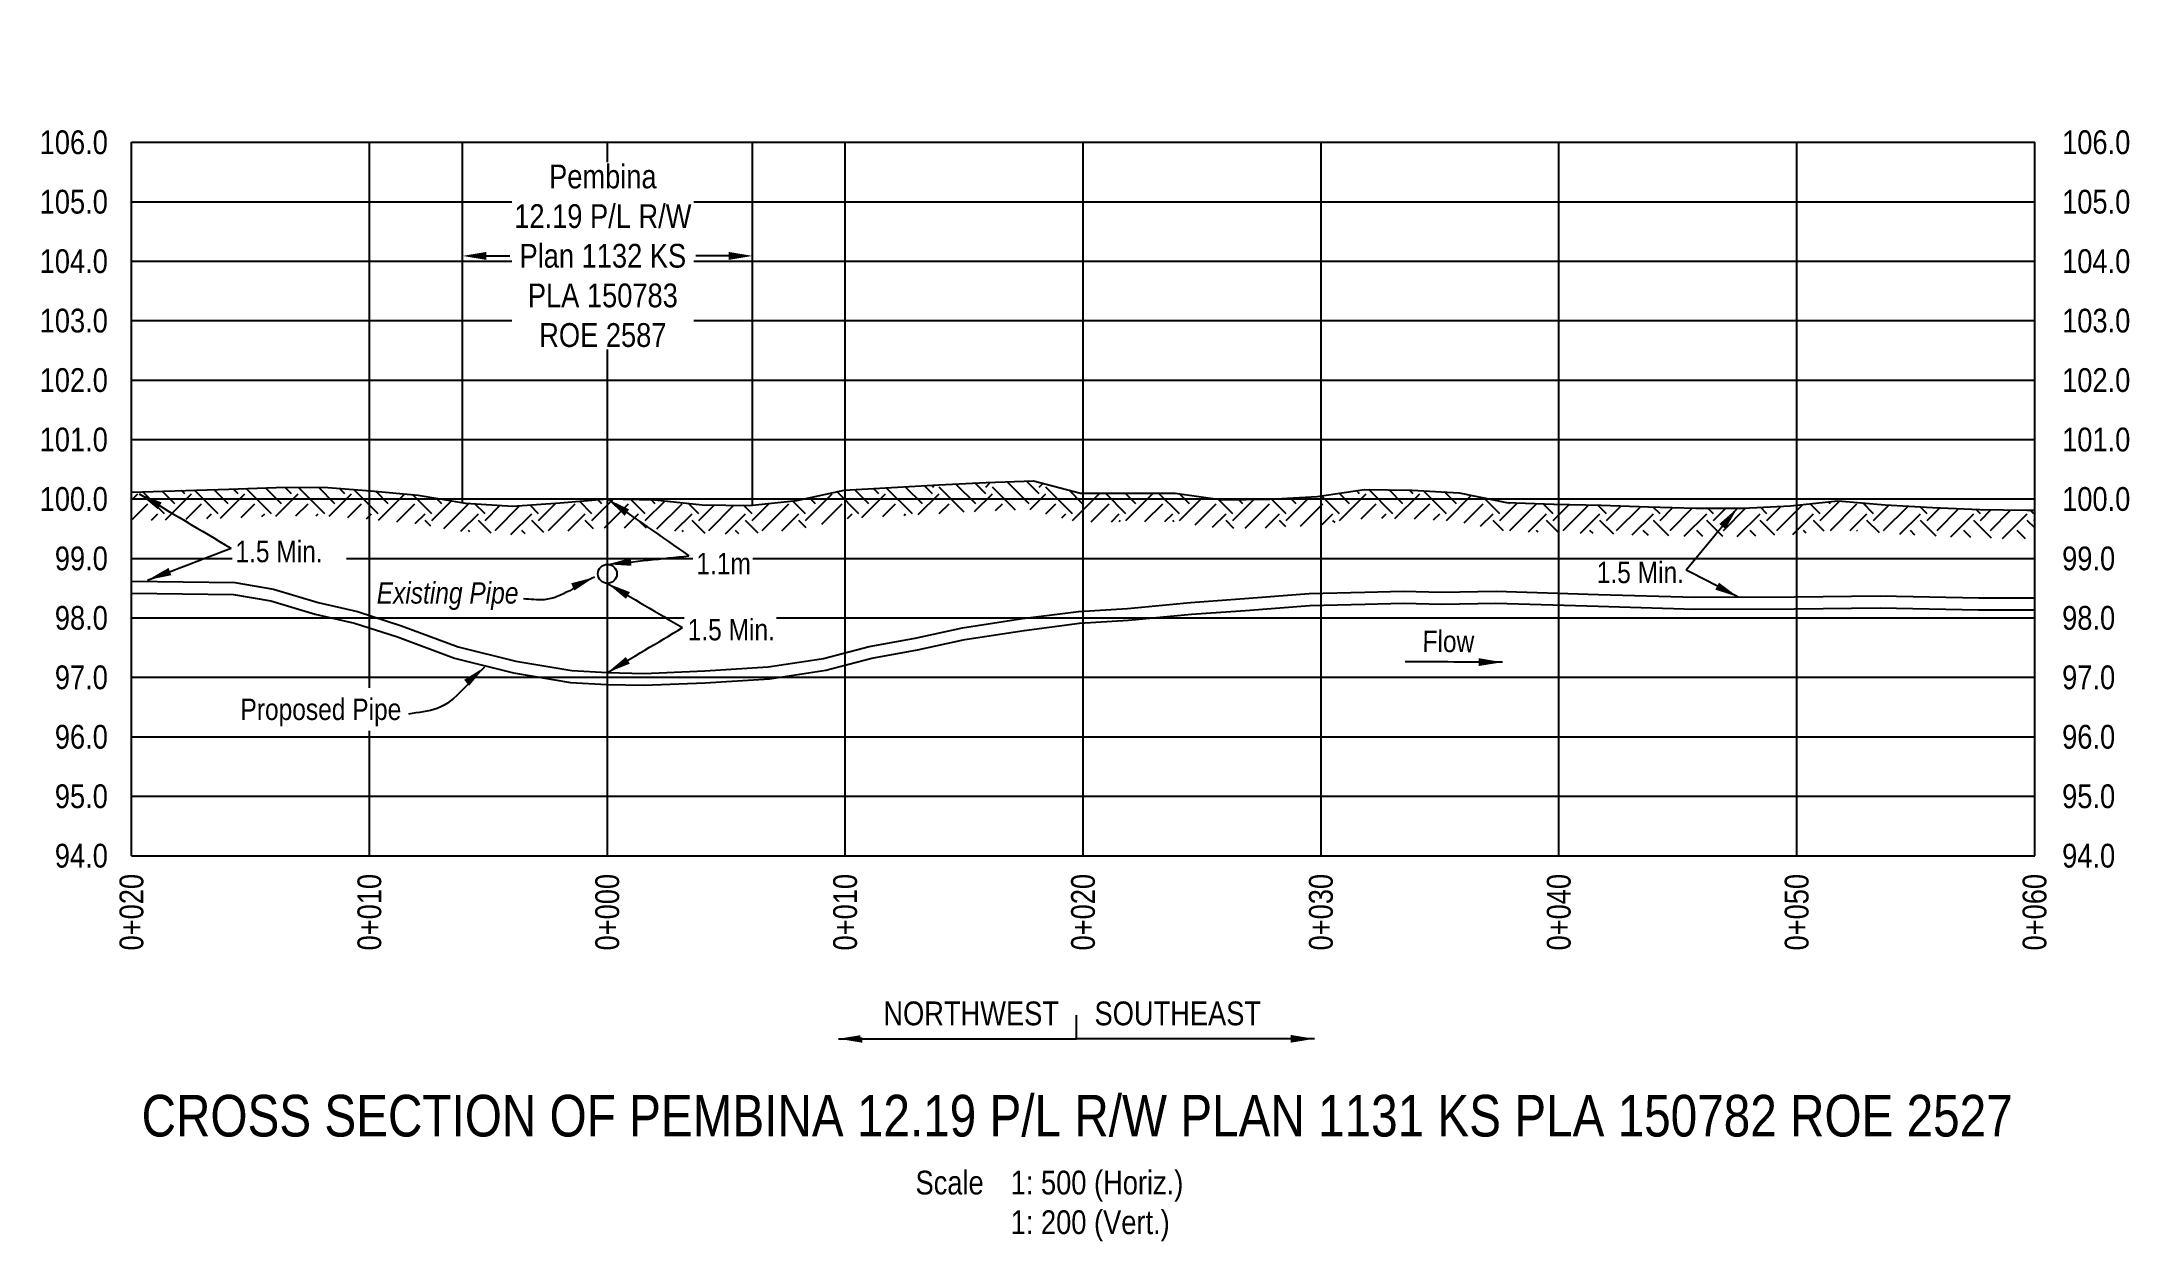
# Model space of a CAD drawing. Extents: x 507565 to 531726, y 6009554 to 6022365.
# Drawn here: x 517164 to 518041, y 6016921 to 6017425 of the extents above; entities that cross this region are included whole.
import ezdxf
from ezdxf.enums import TextEntityAlignment as Align

# ---------------------------------------------------------------- set-up
doc = ezdxf.new("R2010")
doc.units = 0
doc.header["$LTSCALE"] = 5
doc.header["$PDMODE"] = 34
doc.header["$PDSIZE"] = 0.03
doc.linetypes.add('foc-TOPO', pattern=[1, 0.2, -0.8])
doc.linetypes.add('UG_PIPE', pattern=[1.875, 1.25, -0.625])
doc.layers.get('Defpoints').update_dxf_attribs({"color": 9})
for name, color, linetype in [('AS-PIPE-UG', 44, 'UG_PIPE'), ('AS-PIPE-UG-T', 44, 'Continuous'), ('CG-NOTES', 7, 'Continuous'), ('DETAIL-T', 7, 'Continuous'), ('L-DETAIL-T', 3, 'Continuous'), ('P-CROSSINGS-GRID', 8, 'Continuous'), ('P-CROSSINGS-GROUND', 48, 'foc-TOPO'), ('P-PROPOSED', 10, 'Continuous'), ('S-T7', 7, 'Continuous')]:
    doc.layers.add(name, color=color, linetype=linetype)
doc.styles.add('140', font='ARIALN.TTF', dxfattribs={"height": 15})
doc.styles.add('80', font='ARIALN.TTF', dxfattribs={"height": 10})
doc.styles.add('80CG', font='ARIALN.TTF', dxfattribs={"height": 10})
doc.styles.add('80L', font='ARIALN.TTF', dxfattribs={"height": 10})
doc.dimstyles.new('Compass 5 000', dxfattribs={"dimscale": 5, "dimtxt": 9, "dimasz": 2, "dimexe": 0.2, "dimexo": 0.0625, "dimgap": 0.5, "dimtad": 0, "dimtih": 1, "dimtoh": 1, "dimzin": 0, "dimdsep": 46, "dimtxsty": '80CG', "dimcen": 0.1, "dimse1": 1, "dimse2": 1, "dimclrd": 256, "dimclrt": 256, "dimaunit": 1, "dimadec": 4, "dimazin": 0, "dimtfac": 0.06, "dimtofl": 0, "dimtmove": 0, "dimatfit": 1, "dimfxl": 0.2, "dimtolj": 1, "dimtzin": 0, "dimlwd": -1, "dimarcsym": 0})

msp = doc.modelspace()

# ---------------------------------------------------------------- texts
at = {"style": '80'}
for s, p in [('0+020', (517201.623, 6017075.422)), ('0+010', (517301.623, 6017075.422)), ('0+000', (517401.623, 6017075.422)), ('0+010', (517501.623, 6017075.422)), ('0+020', (517601.623, 6017075.422)), ('0+030', (517701.623, 6017075.422)), ('0+040', (517801.623, 6017075.422)), ('0+050', (517901.623, 6017075.422)), ('0+060', (518001.623, 6017075.422))]:
    msp.add_text(s, height=10, rotation=90, dxfattribs=at).set_placement(p, align=Align.MIDDLE_RIGHT)
at = {"insert": (517817.612, 6017206.697), "char_height": 8.9975, "attachment_point": 1, "style": '80L'}
msp.add_mtext_dynamic_manual_height_columns('1.5 Min.', width=35.88741, gutter_width=45, heights=[0], dxfattribs=at)
at = {"layer": 'DETAIL-T', "insert": (517531.232, 6016950.636), "char_height": 10, "attachment_point": 1, "style": '80L'}
msp.add_mtext_dynamic_manual_height_columns('Scale^I1: 500 (Horiz.)\\P^I1: 200 (Vert.)', width=217.1051, gutter_width=45, heights=[0], dxfattribs=at)
at = {"layer": 'L-DETAIL-T', "insert": (517599.168, 6016982.509), "char_height": 17.5, "width": 785.88441, "attachment_point": 2, "rotation": 0, "style": '140'}
msp.add_mtext('CROSS SECTION OF PEMBINA 12.19 P/L R/W PLAN 1131 KS PLA 150782 ROE 2527', dxfattribs=at)
at = {"layer": 'S-T7', "style": '80'}
for s, p in [('106.0', (517191.71, 6017383.09)), ('105.0', (517191.71, 6017358.09)), ('104.0', (517191.71, 6017333.09)), ('103.0', (517191.71, 6017308.09)), ('102.0', (517191.71, 6017283.09)), ('101.0', (517191.71, 6017258.09)), ('100.0', (517191.71, 6017233.09)), ('99.0', (517191.71, 6017208.09)), ('98.0', (517191.71, 6017183.09)), ('97.0', (517191.71, 6017158.09)), ('96.0', (517191.71, 6017133.09)), ('95.0', (517191.71, 6017108.09)), ('94.0', (517191.71, 6017083.09))]:
    msp.add_text(s, height=10, dxfattribs=at).set_placement(p, align=Align.MIDDLE_RIGHT)
for s, p in [('106.0', (518013.24, 6017383.09)), ('105.0', (518013.24, 6017358.09)), ('104.0', (518013.24, 6017333.09)), ('103.0', (518013.24, 6017308.09)), ('102.0', (518013.24, 6017283.09)), ('101.0', (518013.24, 6017258.09)), ('100.0', (518013.24, 6017233.09)), ('99.0', (518013.24, 6017208.09)), ('98.0', (518013.24, 6017183.09)), ('97.0', (518013.24, 6017158.09)), ('96.0', (518013.24, 6017133.09)), ('95.0', (518013.24, 6017108.09)), ('94.0', (518013.24, 6017083.09))]:
    msp.add_text(s, height=10, dxfattribs=at).set_placement(p, align=Align.MIDDLE_LEFT)

# ---------------------------------------------------------------- blocks, each defined once
blk = doc.blocks.new('*D355')
at = {"transparency": 16777216}
for p, q in [((517350.76, 6017335.29), (517360.71, 6017335.29)), ((517452.66, 6017335.29), (517438.88, 6017335.29))]:
    blk.add_line(p, q, dxfattribs=at)
for points in [[(517350.76, 6017336.96), (517350.76, 6017333.63), (517340.76, 6017335.29)], [(517452.66, 6017336.96), (517452.66, 6017333.63), (517462.66, 6017335.29)]]:
    blk.add_solid(points, dxfattribs=at)
at = {"layer": 'Defpoints', "color": 0, "transparency": 16777216}
for p in [(517340.76, 6017331.68), (517462.66, 6017335.29), (517462.66, 6017331.68)]:
    blk.add_point(p, dxfattribs=at)
at = {"transparency": 16777216, "insert": (517399.79, 6017335.29), "char_height": 10, "attachment_point": 5, "style": '80CG', "bg_fill": 3, "box_fill_scale": 1.1, "bg_fill_color": 256, "bg_fill_true_color": 13158600, "bg_fill_transparency": 0}
blk.add_mtext('\\A1;Pembina\\P12.19 P/L R/W\\PPlan 1132 KS\\PPLA 150783\\PROE 2587', dxfattribs=at)

# ---------------------------------------------------------------- hatches: boundary and pattern name
at = {"layer": 'P-CROSSINGS-GROUND'}
h = msp.add_hatch(dxfattribs=at)
h.set_pattern_fill('EARTH', color=256, scale=2.5, angle=45)
h.set_pattern_definition([(45, (-4573.795, -1037.72), (2e-15, 22.450640303), [15.875, -15.875]), (45, (-4578.005, -1033.51), (2e-15, 22.450640303), [15.875, -15.875]), (45, (-4582.214, -1029.301), (2e-15, 22.450640303), [15.875, -15.875]), (135, (-4582.214, -1026.495), (-22.450640303, 2e-15), [15.875, -15.875]), (135, (-4578.005, -1022.285), (-22.450640303, 2e-15), [15.875, -15.875]), (135, (-4573.795, -1018.076), (-22.450640303, 2e-15), [15.875, -15.875])])
h.paths.add_polyline_path([(518001.71, 6017216.386), (518001.71, 6017228.386), (517998.536, 6017228.36), (517978.641, 6017228.686), (517958.747, 6017229.511), (517938.853, 6017230.684), (517918.959, 6017232.312), (517899.065, 6017230.135), (517879.17, 6017229.269), (517859.276, 6017229.271), (517839.382, 6017229.723), (517819.488, 6017230.45), (517799.594, 6017230.95), (517779.699, 6017231.66), (517759.805, 6017235.693), (517739.911, 6017236.76), (517720.017, 6017237.114), (517700.123, 6017234.17), (517680.228, 6017232.939), (517660.334, 6017232.679), (517640.44, 6017235.569), (517620.546, 6017235.582), (517600.652, 6017235.471), (517580.757, 6017240.667), (517560.863, 6017240.066), (517540.969, 6017238.98), (517521.075, 6017237.914), (517501.181, 6017236.849), (517481.286, 6017232.385), (517461.392, 6017230.408), (517441.498, 6017230.555), (517421.604, 6017232.673), (517401.71, 6017233.09), (517381.815, 6017231.437), (517361.921, 6017230.087), (517342.027, 6017231.372), (517322.133, 6017234.696), (517302.239, 6017236.572), (517282.344, 6017238.021), (517262.45, 6017237.881), (517242.556, 6017237.194), (517201.71, 6017235.936), (517202.079, 6017223.942), (517242.948, 6017225.2), (517262.7, 6017225.882), (517281.95, 6017226.018), (517301.239, 6017224.613), (517320.579, 6017222.789), (517340.648, 6017219.436), (517361.941, 6017218.061), (517382.718, 6017219.471), (517402.082, 6017221.079), (517420.842, 6017220.686), (517440.817, 6017218.56), (517461.943, 6017218.404), (517483.2, 6017220.516), (517502.827, 6017224.92), (517521.716, 6017225.931), (517541.611, 6017226.997), (517561.371, 6017228.076), (517579.395, 6017228.621), (517599.143, 6017223.462), (517620.575, 6017223.582), (517639.569, 6017223.57), (517659.545, 6017220.668), (517680.677, 6017220.943), (517701.374, 6017222.224), (517720.794, 6017225.098), (517739.483, 6017224.766), (517758.284, 6017223.758), (517778.284, 6017219.703), (517799.229, 6017218.956), (517819.118, 6017218.456), (517839.026, 6017217.728), (517859.139, 6017217.271), (517879.431, 6017217.269), (517899.979, 6017218.163), (517919.124, 6017220.258), (517938.01, 6017218.713), (517958.145, 6017217.526), (517978.294, 6017216.69), (517998.486, 6017216.36)])

# ---------------------------------------------------------------- linework, layer by layer
for p, q in [((517340.759, 6017231.584), (517340.759, 6017383.09)), ((517462.659, 6017230.534), (517462.659, 6017383.09))]:
    msp.add_line(p, q)
at = {"color": 3}
msp.add_lwpolyline([(517201.71, 6017235.936), (517242.556, 6017237.194), (517262.45, 6017237.881), (517282.344, 6017238.021), (517302.239, 6017236.572), (517322.133, 6017234.696), (517342.027, 6017231.372), (517361.921, 6017230.087), (517381.815, 6017231.437), (517401.71, 6017233.09), (517421.604, 6017232.673), (517441.498, 6017230.555), (517461.392, 6017230.408), (517481.286, 6017232.385), (517501.181, 6017236.849), (517521.075, 6017237.914), (517540.969, 6017238.98), (517560.863, 6017240.066), (517580.757, 6017240.667), (517600.652, 6017235.471), (517620.546, 6017235.582), (517640.44, 6017235.569), (517660.334, 6017232.679), (517680.228, 6017232.939), (517700.123, 6017234.17), (517720.017, 6017237.114), (517739.911, 6017236.76), (517759.805, 6017235.693), (517779.699, 6017231.66), (517799.594, 6017230.95), (517819.488, 6017230.45), (517839.382, 6017229.723), (517859.276, 6017229.271), (517879.17, 6017229.269), (517899.065, 6017230.135), (517918.959, 6017232.312), (517938.853, 6017230.684), (517958.747, 6017229.511), (517978.641, 6017228.686), (517998.536, 6017228.36), (518001.71, 6017228.386)], dxfattribs=at)
at = {"layer": 'AS-PIPE-UG', "linetype": 'Continuous'}
msp.add_circle((517401.71, 6017201.591), 3.999, dxfattribs=at)
at = {"layer": 'CG-NOTES'}
msp.add_line((517598.888, 6017006.095), (517598.888, 6017016.095), dxfattribs=at)
at = {"layer": 'P-CROSSINGS-GRID', "color": 8}
for p, q in [((517201.71, 6017383.09), (518001.71, 6017383.09)), ((517201.71, 6017083.09), (517201.71, 6017383.09)), ((517301.71, 6017083.09), (517301.71, 6017383.09)), ((517501.71, 6017083.09), (517501.71, 6017383.09)), ((517601.71, 6017083.09), (517601.71, 6017383.09)), ((517701.71, 6017083.09), (517701.71, 6017383.09)), ((517801.71, 6017083.09), (517801.71, 6017383.09)), ((517901.71, 6017083.09), (517901.71, 6017383.09)), ((518001.71, 6017083.09), (518001.71, 6017383.09)), ((517201.71, 6017358.09), (518001.71, 6017358.09)), ((517201.71, 6017333.09), (518001.71, 6017333.09)), ((517201.71, 6017308.09), (518001.71, 6017308.09)), ((517201.71, 6017283.09), (518001.71, 6017283.09)), ((517201.71, 6017258.09), (518001.71, 6017258.09)), ((517201.71, 6017208.09), (518001.71, 6017208.09)), ((517201.71, 6017183.09), (518001.71, 6017183.09)), ((517201.71, 6017158.09), (518001.71, 6017158.09)), ((517201.71, 6017133.09), (518001.71, 6017133.09)), ((517201.71, 6017108.09), (518001.71, 6017108.09)), ((517201.71, 6017083.09), (518001.71, 6017083.09))]:
    msp.add_line(p, q, dxfattribs=at)
at = {"layer": 'P-CROSSINGS-GRID'}
for p, q in [((517401.71, 6017083.09), (517401.71, 6017383.09)), ((517201.71, 6017233.09), (518001.71, 6017233.09))]:
    msp.add_line(p, q, dxfattribs=at)

msp.set_redraw_order([(e.dxf.handle, doc.entitydb.next_handle()) for e in msp.query("TEXT MTEXT ATTDEF DIMENSION ARC_DIMENSION")])  # texts and dimensions are drawn at this point

# ---------------------------------------------------------------- leaders
at = {"path_type": 1}
for points in [[(517204.883, 6017235.31), (517243.498, 6017212.377)], [(517401.71, 6017233.09), (517435.987, 6017209.175)], [(517876.773, 6017229.269), (517855.225, 6017203.166)], [(517208.441, 6017199.007), (517243.498, 6017212.377)], [(517401.71, 6017205.59), (517435.987, 6017209.175)], [(517401.71, 6017197.592), (517433.276, 6017178.985)], [(517877.111, 6017191.825), (517855.225, 6017203.166)], [(517401.71, 6017160.103), (517433.276, 6017178.985)]]:
    msp.add_leader(points, dimstyle='Compass 5 000', override={"dimgap": 0.5, "dimtad": 0}, dxfattribs=at)
at = {"layer": 'CG-NOTES', "path_type": 1}
for points in [[(517498.888, 6017006.095), (517598.888, 6017006.095)], [(517698.888, 6017006.095), (517598.888, 6017006.095)]]:
    msp.add_leader(points, dimstyle='Compass 5 000', override={"dimgap": 0.5, "dimtad": 0}, dxfattribs=at)

# ---------------------------------------------------------------- next in the draw order: texts
at = {"insert": (517245.341, 6017215.499), "char_height": 8.9975, "attachment_point": 1, "style": '80L', "bg_fill": 3, "box_fill_scale": 1.15, "bg_fill_color": 256, "bg_fill_true_color": 256, "bg_fill_transparency": 0}
msp.add_mtext_dynamic_manual_height_columns('1.5 Min.', width=45.31074, gutter_width=45, heights=[0], dxfattribs=at)
at = {"color": 3, "char_height": 10, "style": '80', "bg_fill": 2}
for s, insert, width, attachment_point in [('NORTHWEST', (517591.52, 6017021.776), 78.43132, 3), ('SOUTHEAST', (517606.478, 6017021.776), 71.79644, 1)]:
    msp.add_mtext(s, dxfattribs=dict(at, insert=insert, width=width, attachment_point=attachment_point))
at = {"layer": 'AS-PIPE-UG-T', "insert": (517304.732, 6017198.1), "char_height": 8.99746, "attachment_point": 1, "style": '80L', "bg_fill": 3, "box_fill_scale": 1.1, "bg_fill_color": 256, "bg_fill_transparency": 0}
msp.add_mtext_dynamic_manual_height_columns('{\\fArial Narrow|b0|i1|c0|p34;Existing Pipe}', width=59.24689, gutter_width=45, heights=[0], dxfattribs=at)

# ---------------------------------------------------------------- next in the draw order: dimensions: what is measured, and where the dimension line sits
at = {"color": 4}
dim = msp.add_linear_dim(base=(517462.659, 6017335.292), p1=(517340.759, 6017331.678), p2=(517462.659, 6017331.678), angle=0, text='Pembina\\P12.19 P/L R/W\\PPlan 1132 KS\\PPLA 150783\\PROE 2587', dimstyle='Compass 5 000', override={"dimtfill": 1}, dxfattribs=at)
dim.commit()
dim.dimension.update_dxf_attribs({"geometry": '*D355', "text_midpoint": (517399.791, 6017335.292), "dimtype": 161})

# ---------------------------------------------------------------- next in the draw order: linework, layer by layer
at = {"layer": 'P-PROPOSED'}
for points in [[(517201.71, 6017198.468), (517245.015, 6017197.944), (517261.393, 6017195.193), (517280.112, 6017189.492), (517296.693, 6017185.75), (517315.129, 6017179.782), (517338.946, 6017170.962), (517363.271, 6017164.886), (517386.708, 6017160.933), (517401.71, 6017160.103), (517416.967, 6017159.754), (517442.597, 6017160.754), (517469.351, 6017162.456), (517492.539, 6017166.021), (517511.802, 6017171.012), (517531.066, 6017174.577), (517551.043, 6017178.855), (517576.203, 6017182.758), (517599.729, 6017185.809), (517620.382, 6017187.065), (517646.878, 6017189.598), (517669.551, 6017191.203), (517696.687, 6017193.344), (517720.077, 6017193.861), (517736.3, 6017194.261), (517752.382, 6017193.904), (517775.276, 6017194.294), (517818.331, 6017192.968), (517858.848, 6017191.771), (517900.705, 6017191.895), (517936.72, 6017192.349), (517978.198, 6017191.528), (518001.642, 6017191.528)], [(517201.649, 6017193.468), (517244.568, 6017192.949), (517260.245, 6017190.316), (517278.832, 6017184.655), (517295.37, 6017180.923), (517313.491, 6017175.057), (517337.468, 6017166.178), (517362.248, 6017159.988), (517386.152, 6017155.956), (517401.514, 6017155.106), (517417.008, 6017154.752), (517442.853, 6017155.761), (517469.891, 6017157.48), (517493.548, 6017161.117), (517512.885, 6017166.128), (517532.044, 6017169.673), (517551.95, 6017173.936), (517576.907, 6017177.808), (517600.203, 6017180.829), (517620.771, 6017182.08), (517647.293, 6017184.615), (517669.924, 6017186.217), (517696.939, 6017188.349), (517720.194, 6017188.862), (517736.306, 6017189.259), (517752.369, 6017188.903), (517775.241, 6017189.293), (517818.181, 6017187.97), (517858.782, 6017186.771), (517900.744, 6017186.896), (517936.702, 6017187.349), (517978.148, 6017186.528), (518001.642, 6017186.528)]]:
    msp.add_lwpolyline(points, dxfattribs=at)

# ---------------------------------------------------------------- next in the draw order: leaders
at = {"layer": 'AS-PIPE-UG-T', "path_type": 1}
msp.add_leader([(517396.274, 6017200.202), (517375.12, 6017190.722), (517366.367, 6017191.044)], dimstyle='Compass 5 000', override={"dimgap": 0.5, "dimtad": 0}, dxfattribs=at)

# ---------------------------------------------------------------- next in the draw order: texts
at = {"char_height": 8.9975, "attachment_point": 1, "style": '80L', "bg_fill": 3, "box_fill_scale": 1.15, "bg_fill_color": 256, "bg_fill_true_color": 256, "bg_fill_transparency": 0}
for s, width, insert in [('1.1m', 22.35057, (517439.097, 6017210.435)), ('1.5 Min.', 35.88741, (517435.459, 6017182.621))]:
    msp.add_mtext_dynamic_manual_height_columns(s, width=width, gutter_width=45, heights=[0], dxfattribs=dict(at, insert=insert))
at = {"insert": (517766.141, 6017177.654), "char_height": 9, "attachment_point": 3, "rotation": 359.666704, "style": '80L', "bg_fill": 3, "box_fill_scale": 1.2, "bg_fill_color": 256, "bg_fill_transparency": 0}
msp.add_mtext_dynamic_manual_height_columns('Flow', width=28.55952, gutter_width=45, heights=[0], dxfattribs=at)
at = {"insert": (517247.455, 6017149.149), "char_height": 8.99746, "attachment_point": 1, "style": '80L', "bg_fill": 3, "box_fill_scale": 1.5, "bg_fill_color": 256, "bg_fill_transparency": 0}
msp.add_mtext_dynamic_manual_height_columns('Proposed Pipe', width=67.2769, gutter_width=45, heights=[0], dxfattribs=at)

# ---------------------------------------------------------------- next in the draw order: leaders
at = {"path_type": 1}
for points in [[(517350.082, 6017162.356), (517330.186, 6017145.023), (517318.093, 6017142.607)], [(517777.975, 6017164.455), (517737.021, 6017164.61)]]:
    msp.add_leader(points, dimstyle='Compass 5 000', override={"dimgap": 0.5, "dimtad": 0}, dxfattribs=at)

doc.saveas('drawing.dxf')
